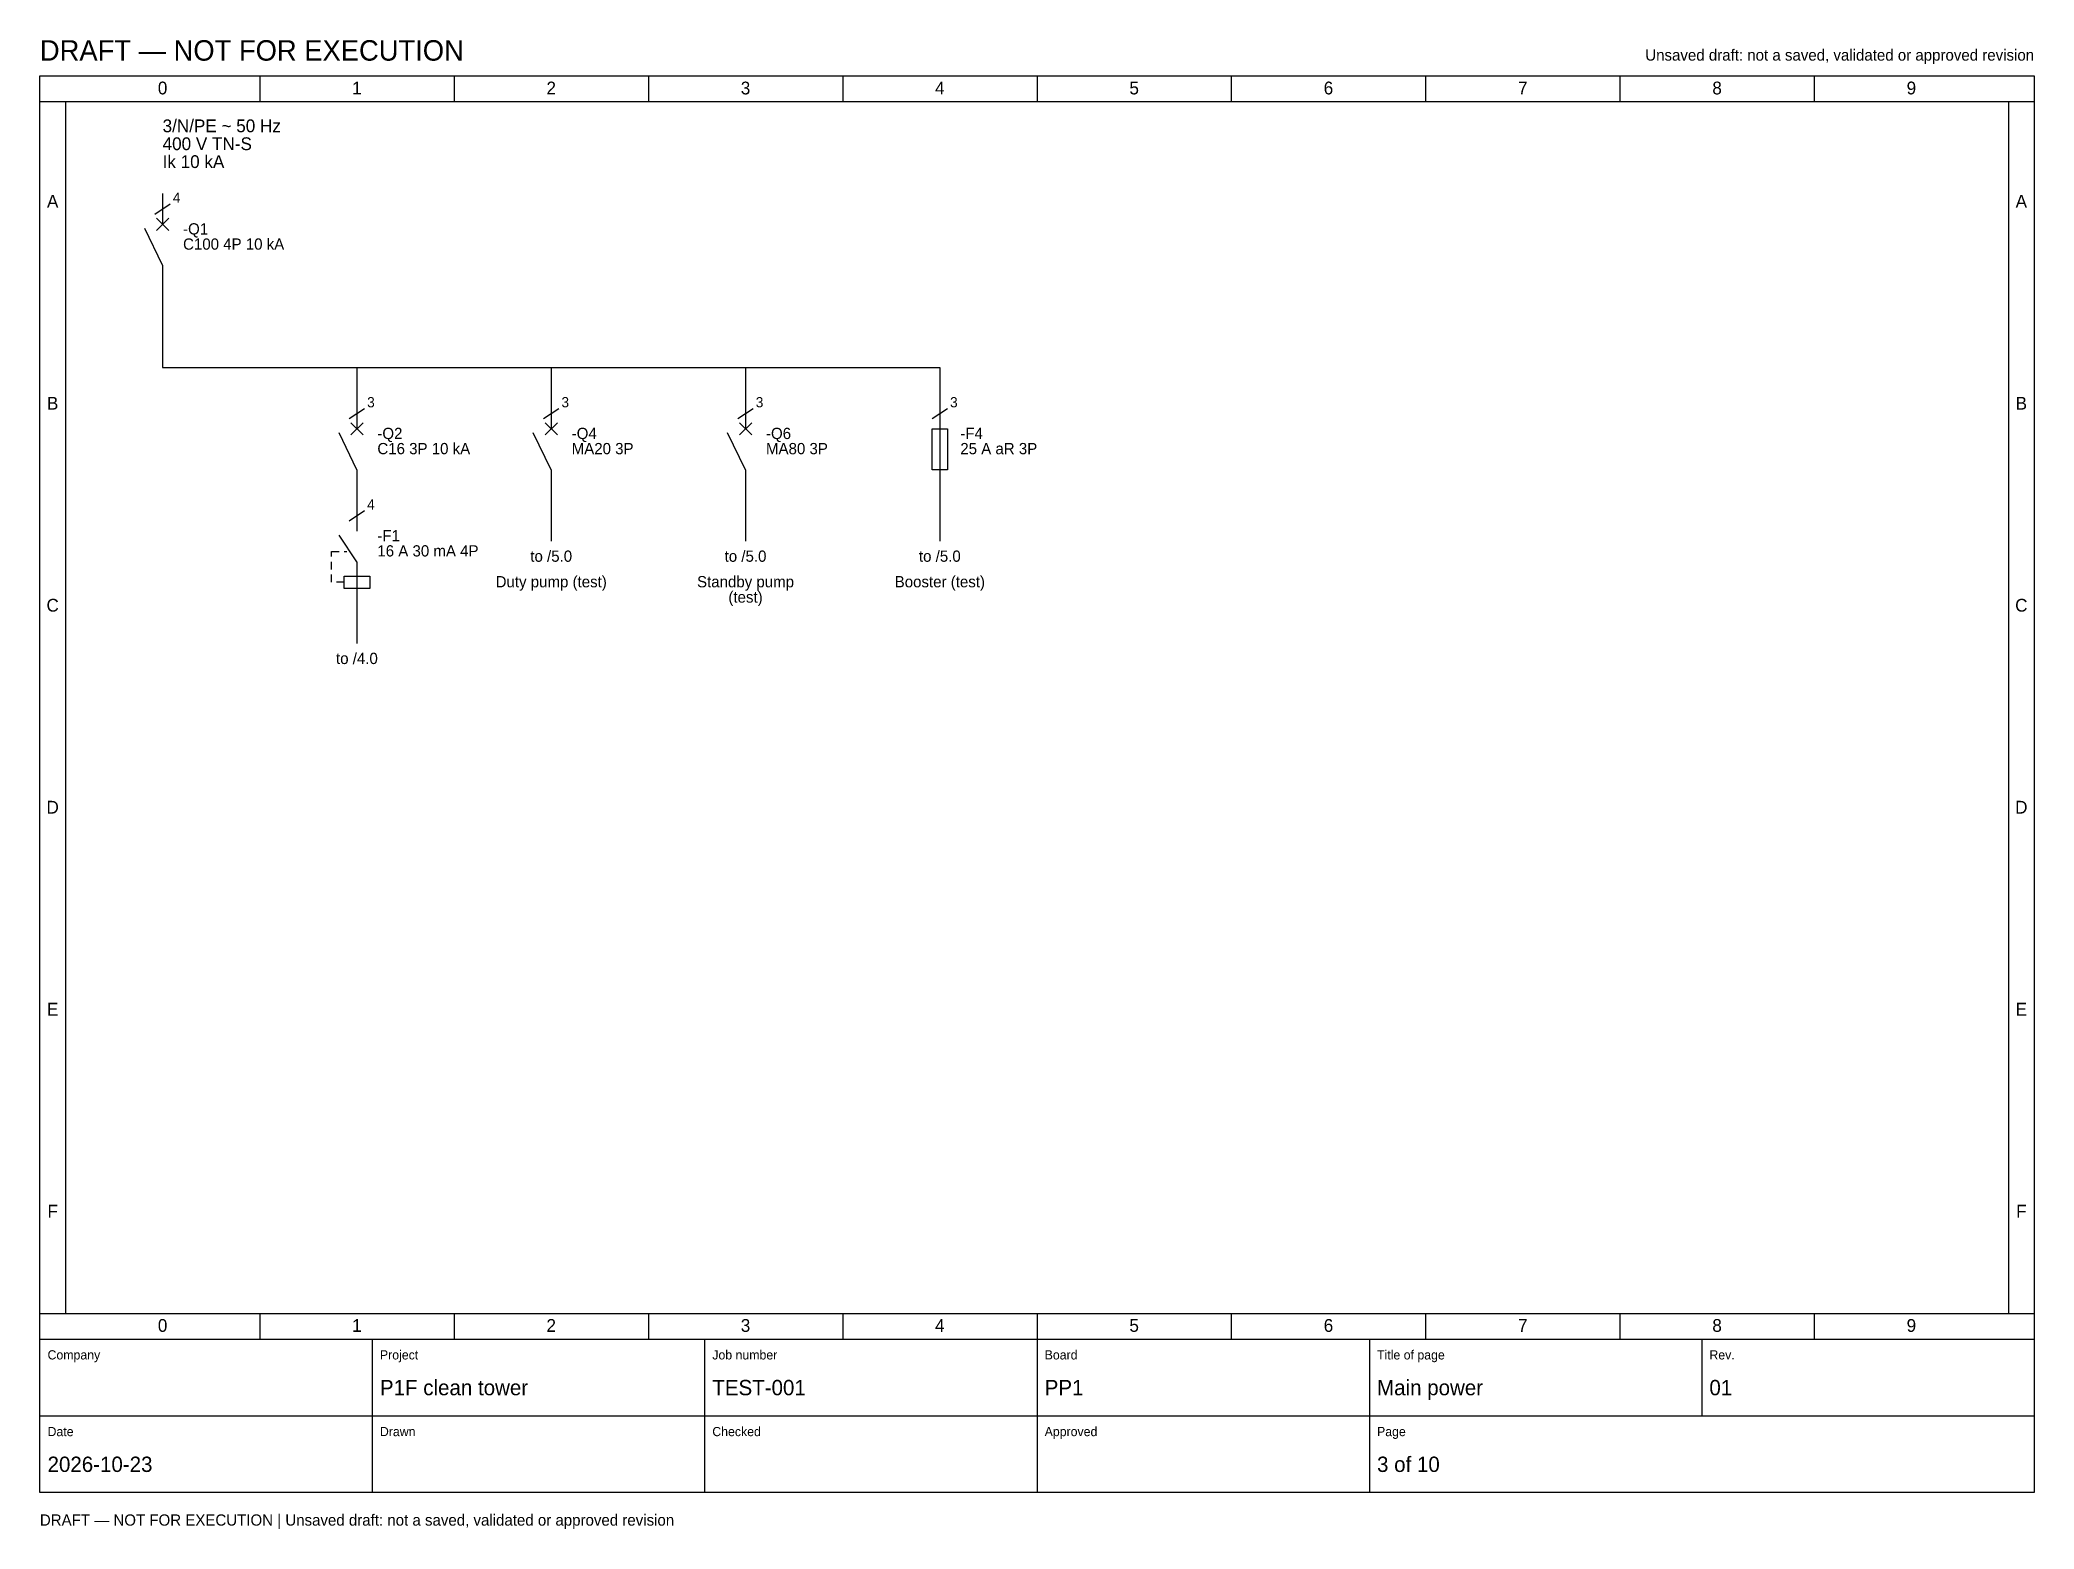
# Model space of a CAD drawing. Header units: millimetres. Extents: x 20 to 4810, y 3 to 294.
# Drawn here: x 900 to 1290, y 2.8 to 294.1 of the extents above; entities that cross this region are included whole.
import ezdxf
from ezdxf.enums import TextEntityAlignment as Align

# ---------------------------------------------------------------- set-up
doc = ezdxf.new("R2010")
doc.units = ezdxf.units.MM
doc.linetypes.add('DASHED', pattern=[2.5, 1.5, -1])
for name, color, linetype in [('DASHED', 8, 'DASHED'), ('FRAME', 7, 'CONTINUOUS'), ('SYMBOLS', 7, 'CONTINUOUS'), ('TEXT', 7, 'CONTINUOUS')]:
    doc.layers.add(name, color=color, linetype=linetype)

msp = doc.modelspace()

# ---------------------------------------------------------------- texts
at = {"layer": 'TEXT'}
for s, height, p in [('DRAFT — NOT FOR EXECUTION', 4, (900, 290)), ('3/N/PE ~ 50 Hz', 2.5, (924, 276)), ('400 V TN-S', 2.5, (924, 272.5)), ('Ik 10 kA', 2.5, (924, 269)), ('4', 2, (926, 262.2)), ('-Q1', 2.2, (928, 256)), ('C100 4P 10 kA', 2.2, (928, 253.03)), ('3', 2, (964, 222.2)), ('3', 2, (1002, 222.2)), ('3', 2, (1040, 222.2)), ('3', 2, (1078, 222.2)), ('-Q2', 2.2, (966, 216)), ('C16 3P 10 kA', 2.2, (966, 213.03)), ('-Q4', 2.2, (1004, 216)), ('MA20 3P', 2.2, (1004, 213.03)), ('-Q6', 2.2, (1042, 216)), ('MA80 3P', 2.2, (1042, 213.03)), ('-F4', 2.2, (1080, 216)), ('25 A aR 3P', 2.2, (1080, 213.03)), ('4', 2, (964, 202.2)), ('-F1', 2.2, (966, 196)), ('16 A 30 mA 4P', 2.2, (966, 193.03)), ('Company', 1.8, (901.5, 36)), ('Project', 1.8, (966.5, 36)), ('Job number', 1.8, (1031.5, 36)), ('Board', 1.8, (1096.5, 36)), ('Title of page', 1.8, (1161.5, 36)), ('Rev.', 1.8, (1226.5, 36)), ('P1F clean tower', 3, (966.5, 29)), ('TEST-001', 3, (1031.5, 29)), ('PP1', 3, (1096.5, 29)), ('Main power', 3, (1161.5, 29)), ('01', 3, (1226.5, 29)), ('Date', 1.8, (901.5, 21)), ('Drawn', 1.8, (966.5, 21)), ('Checked', 1.8, (1031.5, 21)), ('Approved', 1.8, (1096.5, 21)), ('Page', 1.8, (1161.5, 21)), ('2026-10-23', 3, (901.5, 14)), ('3 of 10', 3, (1161.5, 14)), ('DRAFT — NOT FOR EXECUTION | Unsaved draft: not a saved, validated or approved revision', 2.2, (900, 3.5))]:
    msp.add_text(s, height=height, dxfattribs=at).set_placement(p)
msp.add_text('Unsaved draft: not a saved, validated or approved revision', height=2.2, dxfattribs=at).set_placement((1290, 290), align=Align.RIGHT)
for s, height, p in [('0', 2.5, (924, 283.4)), ('1', 2.5, (962, 283.4)), ('2', 2.5, (1000, 283.4)), ('3', 2.5, (1038, 283.4)), ('4', 2.5, (1076, 283.4)), ('5', 2.5, (1114, 283.4)), ('6', 2.5, (1152, 283.4)), ('7', 2.5, (1190, 283.4)), ('8', 2.5, (1228, 283.4)), ('9', 2.5, (1266, 283.4)), ('A', 2.5, (902.5, 261.25)), ('A', 2.5, (1287.5, 261.25)), ('B', 2.5, (902.5, 221.75)), ('B', 2.5, (1287.5, 221.75)), ('to /5.0', 2.2, (1000, 192)), ('to /5.0', 2.2, (1038, 192)), ('to /5.0', 2.2, (1076, 192)), ('Duty pump (test)', 2.2, (1000, 187)), ('Standby pump', 2.2, (1038, 187)), ('Booster (test)', 2.2, (1076, 187)), ('C', 2.5, (902.5, 182.25)), ('(test)', 2.2, (1038, 184)), ('C', 2.5, (1287.5, 182.25)), ('to /4.0', 2.2, (962, 172)), ('D', 2.5, (902.5, 142.75)), ('D', 2.5, (1287.5, 142.75)), ('E', 2.5, (902.5, 103.25)), ('E', 2.5, (1287.5, 103.25)), ('F', 2.5, (902.5, 63.75)), ('F', 2.5, (1287.5, 63.75)), ('0', 2.5, (924, 41.4)), ('1', 2.5, (962, 41.4)), ('2', 2.5, (1000, 41.4)), ('3', 2.5, (1038, 41.4)), ('4', 2.5, (1076, 41.4)), ('5', 2.5, (1114, 41.4)), ('6', 2.5, (1152, 41.4)), ('7', 2.5, (1190, 41.4)), ('8', 2.5, (1228, 41.4)), ('9', 2.5, (1266, 41.4))]:
    msp.add_text(s, height=height, dxfattribs=at).set_placement(p, align=Align.CENTER)

# ---------------------------------------------------------------- linework, layer by layer
at = {"layer": 'DASHED'}
for p, q in [((957, 188), (957, 194)), ((957, 194), (960, 194)), ((959.5, 188), (957, 188))]:
    msp.add_line(p, q, dxfattribs=at)
at = {"layer": 'FRAME'}
for points in [[(900, 287), (1290, 287), (1290, 10), (900, 10)], [(1074.5, 218), (1077.5, 218), (1077.5, 210), (1074.5, 210)], [(959.5, 189.2), (964.5, 189.2), (964.5, 186.8), (959.5, 186.8)]]:
    msp.add_lwpolyline(points, close=True, dxfattribs=at)
at = {"layer": 'SYMBOLS'}
for p, q in [((943, 287), (943, 282)), ((981, 287), (981, 282)), ((1019, 287), (1019, 282)), ((1057, 287), (1057, 282)), ((1095, 287), (1095, 282)), ((1133, 287), (1133, 282)), ((1171, 287), (1171, 282)), ((1209, 287), (1209, 282)), ((1247, 287), (1247, 282)), ((900, 282), (1290, 282)), ((905, 282), (905, 45)), ((1285, 282), (1285, 45)), ((922.5, 260), (925.5, 262)), ((924, 264), (924, 258)), ((922.8, 259.2), (925.2, 256.8)), ((922.8, 256.8), (925.2, 259.2)), ((924, 250), (920.5, 257.2)), ((924, 250), (924, 244)), ((924, 244), (924, 230)), ((924, 230), (1076, 230)), ((962, 230), (962, 224)), ((1000, 230), (1000, 224)), ((1038, 230), (1038, 224)), ((1076, 230), (1076, 224)), ((962, 224), (962, 218)), ((1000, 224), (1000, 218)), ((1038, 224), (1038, 218)), ((1076, 224), (1076, 204)), ((960.5, 220), (963.5, 222)), ((960.8, 219.2), (963.2, 216.8)), ((960.8, 216.8), (963.2, 219.2)), ((998.5, 220), (1001.5, 222)), ((998.8, 219.2), (1001.2, 216.8)), ((998.8, 216.8), (1001.2, 219.2)), ((1036.5, 220), (1039.5, 222)), ((1036.8, 219.2), (1039.2, 216.8)), ((1036.8, 216.8), (1039.2, 219.2)), ((1074.5, 220), (1077.5, 222)), ((962, 210), (958.5, 217.2)), ((1000, 210), (996.5, 217.2)), ((1038, 210), (1034.5, 217.2)), ((962, 210), (962, 204)), ((1000, 210), (1000, 204)), ((1038, 210), (1038, 204)), ((962, 204), (962, 198)), ((1000, 204), (1000, 196)), ((1038, 204), (1038, 196)), ((1076, 204), (1076, 196)), ((960.5, 200), (963.5, 202)), ((962, 192), (958.5, 197.2)), ((962, 192), (962, 184)), ((962, 184), (962, 176)), ((900, 45), (1290, 45)), ((943, 45), (943, 40)), ((981, 45), (981, 40)), ((1019, 45), (1019, 40)), ((1057, 45), (1057, 40)), ((1095, 45), (1095, 40)), ((1133, 45), (1133, 40)), ((1171, 45), (1171, 40)), ((1209, 45), (1209, 40)), ((1247, 45), (1247, 40)), ((900, 40), (1290, 40)), ((965, 40), (965, 25)), ((1030, 40), (1030, 25)), ((1095, 40), (1095, 25)), ((1160, 40), (1160, 25)), ((1225, 40), (1225, 25)), ((900, 25), (1290, 25)), ((965, 25), (965, 10)), ((1030, 25), (1030, 10)), ((1095, 25), (1095, 10)), ((1160, 25), (1160, 10))]:
    msp.add_line(p, q, dxfattribs=at)

msp.set_redraw_order([(e.dxf.handle, doc.entitydb.next_handle()) for e in msp.query("TEXT MTEXT ATTDEF DIMENSION ARC_DIMENSION")])  # texts and dimensions are drawn at this point

doc.saveas('drawing.dxf')
